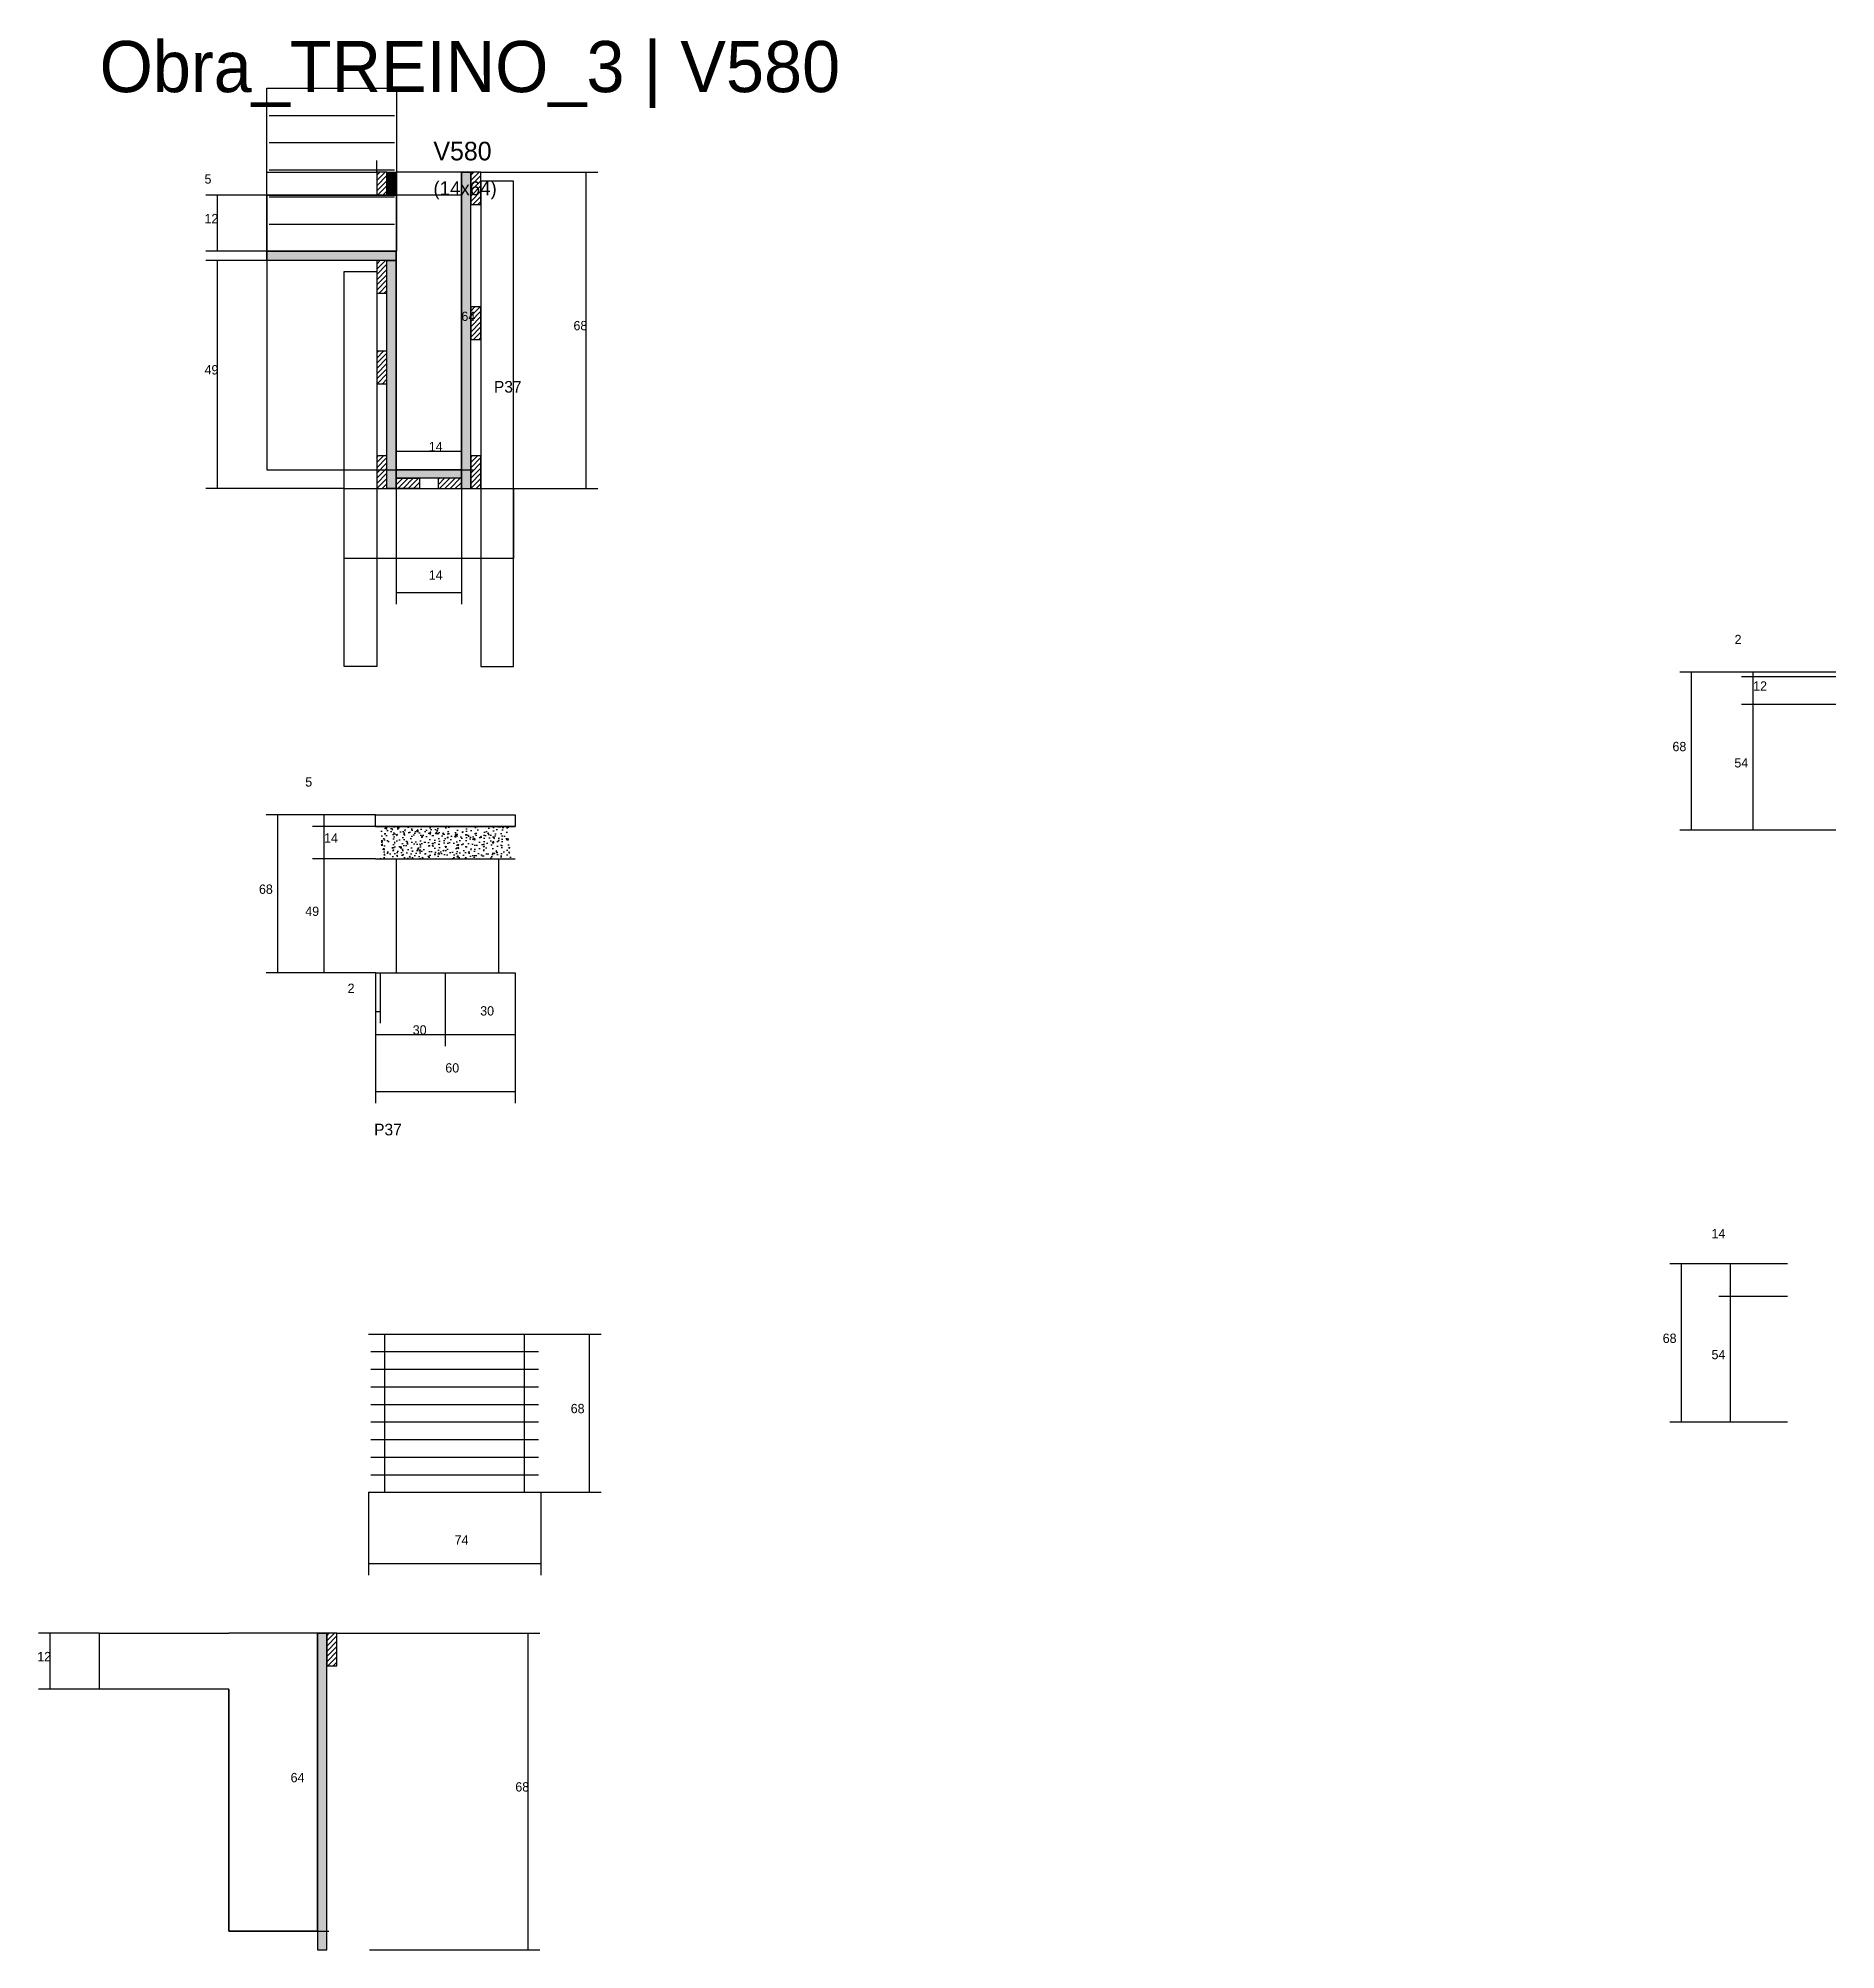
# Model space of a CAD drawing. Header units: metres. Extents: x -132 to 34800, y -36000 to 1848.
# Drawn here: x 23254 to 24026, y -31458 to -30637 of the extents above; entities that cross this region are included whole.
import ezdxf

# ---------------------------------------------------------------- set-up
doc = ezdxf.new("R2010")
doc.units = ezdxf.units.M
for name, color, linetype in [('CONCRETO', 251, 'Continuous'), ('COTA', 4, 'Continuous'), ('Cota Seção (2x)', 4, 'Continuous'), ('Hachura', 253, 'Continuous'), ('LABEL_ID', 3, 'Continuous'), ('Madeira', 126, 'Continuous'), ('NOMENCLATURA', 7, 'Continuous'), ('Painéis', 200, 'Continuous'), ('SARR_2.2x7', 40, 'Continuous'), ('SARR_3.5x7', 81, 'Continuous'), ('Texto Seção', 7, 'Continuous')]:
    doc.layers.add(name, color=color, linetype=linetype)

msp = doc.modelspace()

# ---------------------------------------------------------------- texts
at = {"layer": 'COTA'}
for s, p in [('5', (23325.1, -30699.33)), ('12', (23325.1, -30716.33)), ('68', (23483.7, -30762.33)), ('49', (23325.1, -30781.33)), ('14', (23421.5, -30869.53)), ('2', (23982.8, -30897.23)), ('12', (23990.8, -30917.23)), ('68', (23956.1, -30943.23)), ('54', (23982.7, -30950.23)), ('5', (23368.4, -30958.43)), ('14', (23376.5, -30982.53)), ('68', (23348.5, -31004.53)), ('49', (23368.4, -31014.03)), ('2', (23386.6, -31047.13)), ('30', (23443.6, -31056.83)), ('30', (23414.6, -31065.03)), ('60', (23428.6, -31081.33)), ('14', (23972.9, -31152.53)), ('68', (23951.9, -31197.53)), ('54', (23972.9, -31204.53)), ('68', (23482.5, -31227.73)), ('74', (23432.6, -31284.23)), ('12', (23253.2, -31334.33)), ('68', (23458.7, -31390.33))]:
    msp.add_text(s, height=4, dxfattribs=at).set_placement(p)
at = {"layer": 'Cota Seção (2x)'}
for s, p in [('64', (23435.5, -30758.33)), ('14', (23421.5, -30814.33)), ('64', (23362.1, -31386.33))]:
    msp.add_text(s, height=4, dxfattribs=at).set_placement(p)
at = {"layer": 'LABEL_ID'}
msp.add_text('Obra_TREINO_3 | V580', height=22, dxfattribs=at).set_placement((23280, -30660))
at = {"layer": 'NOMENCLATURA'}
for p in [(23449.5, -30789.13), (23398, -31108.33)]:
    msp.add_text('P37', height=5, dxfattribs=at).set_placement(p)
at = {"layer": 'Texto Seção'}
for s, height, p in [('V580', 8, (23423.5, -30689.33)), ('(14x64)', 6, (23423.5, -30704.33))]:
    msp.add_text(s, height=height, dxfattribs=at).set_placement(p)

# ---------------------------------------------------------------- hatches: boundary and pattern name
at = {"layer": 'COTA'}
h = msp.add_hatch(dxfattribs=at)
h.set_pattern_fill('AR-CONC', scale=0.03)
h.paths.add_polyline_path([(23400.6, -30989.53), (23400.6, -30975.53), (23400.6, -30975.53), (23456.6, -30975.53), (23456.6, -30975.53), (23456.6, -30989.53), (23456.6, -30989.53), (23400.6, -30989.53)])
at = {"layer": 'Hachura'}
h = msp.add_hatch(dxfattribs=at)
h.set_pattern_fill('ANSI31', scale=0.5)
h.paths.add_polyline_path([(23403.5, -30694.33), (23399.1, -30694.33), (23399.1, -30694.33), (23399.1, -30704.33), (23399.1, -30704.33), (23403.5, -30704.33), (23403.5, -30704.33), (23403.5, -30694.33)])
h = msp.add_hatch(color=8, dxfattribs=at)
h.dxf.hatch_style = 1
h.paths.add_polyline_path([(23403.5, -30704.33), (23407.5, -30704.33), (23407.5, -30704.33), (23407.5, -30694.33), (23407.5, -30694.33), (23403.5, -30694.33), (23403.5, -30694.33), (23403.5, -30704.33)])
h = msp.add_hatch(color=8, dxfattribs=at)
h.dxf.hatch_style = 1
h.paths.add_polyline_path([(23439.5, -30694.33), (23435.5, -30694.33), (23435.5, -30694.33), (23435.5, -30830.33), (23435.5, -30830.33), (23439.5, -30830.33), (23439.5, -30830.33), (23439.5, -30694.33)])
h = msp.add_hatch(dxfattribs=at)
h.set_pattern_fill('ANSI31', scale=0.5)
h.paths.add_polyline_path([(23443.9, -30694.33), (23439.5, -30694.33), (23439.5, -30694.33), (23439.5, -30708.33), (23439.5, -30708.33), (23443.9, -30708.33), (23443.9, -30708.33), (23443.9, -30694.33)])
h = msp.add_hatch(color=8, dxfattribs=at)
h.dxf.hatch_style = 1
h.paths.add_polyline_path([(23351.9, -30732.33), (23351.9, -30728.33), (23351.9, -30728.33), (23407.5, -30728.33), (23407.5, -30728.33), (23407.5, -30732.33), (23407.5, -30732.33), (23351.9, -30732.33)])
h = msp.add_hatch(dxfattribs=at)
h.set_pattern_fill('ANSI31', scale=0.5)
h.paths.add_polyline_path([(23403.5, -30732.33), (23399.1, -30732.33), (23399.1, -30732.33), (23399.1, -30746.33), (23399.1, -30746.33), (23403.5, -30746.33), (23403.5, -30746.33), (23403.5, -30732.33)])
h = msp.add_hatch(color=8, dxfattribs=at)
h.dxf.hatch_style = 1
h.paths.add_polyline_path([(23403.5, -30732.33), (23407.5, -30732.33), (23407.5, -30732.33), (23407.5, -30830.33), (23407.5, -30830.33), (23403.5, -30830.33), (23403.5, -30830.33), (23403.5, -30732.33)])
h = msp.add_hatch(dxfattribs=at)
h.set_pattern_fill('ANSI31', scale=0.5)
h.paths.add_polyline_path([(23443.9, -30752.33), (23439.5, -30752.33), (23439.5, -30752.33), (23439.5, -30766.33), (23439.5, -30766.33), (23443.9, -30766.33), (23443.9, -30766.33), (23443.9, -30752.33)])
h = msp.add_hatch(dxfattribs=at)
h.set_pattern_fill('ANSI31', scale=0.5)
h.paths.add_polyline_path([(23403.5, -30771.33), (23399.1, -30771.33), (23399.1, -30771.33), (23399.1, -30785.33), (23399.1, -30785.33), (23403.5, -30785.33), (23403.5, -30785.33), (23403.5, -30771.33)])
h = msp.add_hatch(dxfattribs=at)
h.set_pattern_fill('ANSI31', scale=0.5)
h.paths.add_polyline_path([(23403.5, -30816.33), (23399.1, -30816.33), (23399.1, -30816.33), (23399.1, -30830.33), (23399.1, -30830.33), (23403.5, -30830.33), (23403.5, -30830.33), (23403.5, -30816.33)])
h = msp.add_hatch(color=8, dxfattribs=at)
h.dxf.hatch_style = 1
h.paths.add_polyline_path([(23407.5, -30825.93), (23407.5, -30822.33), (23407.5, -30822.33), (23435.5, -30822.33), (23435.5, -30822.33), (23435.5, -30825.93), (23435.5, -30825.93), (23407.5, -30825.93)])
h = msp.add_hatch(dxfattribs=at)
h.set_pattern_fill('ANSI31', scale=0.5)
h.paths.add_polyline_path([(23443.9, -30816.33), (23439.5, -30816.33), (23439.5, -30816.33), (23439.5, -30830.33), (23439.5, -30830.33), (23443.9, -30830.33), (23443.9, -30830.33), (23443.9, -30816.33)])
h = msp.add_hatch(dxfattribs=at)
h.set_pattern_fill('ANSI31', scale=0.5)
h.paths.add_polyline_path([(23407.5, -30830.33), (23407.5, -30825.93), (23407.5, -30825.93), (23417.5, -30825.93), (23417.5, -30825.93), (23417.5, -30830.33), (23417.5, -30830.33), (23407.5, -30830.33)])
h = msp.add_hatch(dxfattribs=at)
h.set_pattern_fill('ANSI31', scale=0.5)
h.paths.add_polyline_path([(23435.5, -30830.33), (23435.5, -30825.93), (23435.5, -30825.93), (23425.5, -30825.93), (23425.5, -30825.93), (23425.5, -30830.33), (23425.5, -30830.33), (23435.5, -30830.33)])
h = msp.add_hatch(color=8, dxfattribs=at)
h.dxf.hatch_style = 1
h.paths.add_polyline_path([(23377.6, -31322.33), (23373.6, -31322.33), (23373.6, -31322.33), (23373.6, -31458.33), (23373.6, -31458.33), (23377.6, -31458.33), (23377.6, -31458.33), (23377.6, -31322.33)])
h = msp.add_hatch(dxfattribs=at)
h.set_pattern_fill('ANSI31', scale=0.5)
h.paths.add_polyline_path([(23382, -31322.33), (23377.6, -31322.33), (23377.6, -31322.33), (23377.6, -31336.33), (23377.6, -31336.33), (23382, -31336.33), (23382, -31336.33), (23382, -31322.33)])

# ---------------------------------------------------------------- linework, layer by layer
at = {"layer": 'CONCRETO'}
for points in [[(23407.5, -30728.33), (23407.5, -30730.33), (23407.5, -30730.33), (23407.5, -30822.33), (23435.5, -30822.33), (23435.5, -30694.33), (23439.5, -30694.33), (23439.5, -30694.33), (23407.5, -30694.33), (23407.5, -30704.33)], [(23435.5, -30718.33), (23435.5, -30718.33), (23435.5, -30750.33), (23435.5, -30750.33), (23435.5, -30822.33), (23407.5, -30822.33), (23407.5, -30728.33), (23351.9, -30728.33), (23351.9, -30704.33), (23407.5, -30704.33)], [(23373.6, -31346.33), (23373.6, -31346.33), (23373.6, -31378.33), (23373.6, -31378.33), (23373.6, -31450.33), (23335.6, -31450.33), (23335.6, -31346.33), (23280, -31346.33), (23280, -31322.33), (23335.6, -31322.33)], [(23335.6, -31346.33), (23335.6, -31348.33), (23335.6, -31348.33), (23335.6, -31450.33), (23373.6, -31450.33), (23373.6, -31322.33), (23377.6, -31322.33), (23377.6, -31322.33), (23335.6, -31322.33), (23335.6, -31322.33)]]:
    msp.add_lwpolyline(points, dxfattribs=at)
for points in [[(23407.5, -30822.33), (23439.5, -30822.33), (23439.5, -30694.33), (23407.5, -30694.33)], [(23351.9, -30822.33), (23435.5, -30822.33), (23435.5, -30704.33), (23351.9, -30704.33)]]:
    msp.add_lwpolyline(points, close=True, dxfattribs=at)
at = {"layer": 'COTA'}
for p, q in [((23351.9, -30704.33), (23351.9, -30689.33)), ((23399.1, -30694.33), (23399.1, -30689.33)), ((23351.9, -30694.33), (23399.1, -30694.33)), ((23443.9, -30694.33), (23494.2, -30694.33)), ((23489.2, -30830.33), (23489.2, -30694.33)), ((23351.9, -30704.33), (23325.6, -30704.33)), ((23330.6, -30728.33), (23330.6, -30704.33)), ((23351.9, -30728.33), (23325.6, -30728.33)), ((23389.5, -30732.33), (23325.6, -30732.33)), ((23330.6, -30830.33), (23330.6, -30732.33)), ((23385.1, -30830.33), (23325.6, -30830.33)), ((23407.5, -30830.33), (23407.5, -30880.03)), ((23435.5, -30830.33), (23435.5, -30880.03)), ((23457.9, -30830.33), (23494.2, -30830.33)), ((23407.5, -30875.03), (23435.5, -30875.03)), ((24026.3, -30909.23), (23959.3, -30909.23)), ((23964.3, -30977.23), (23964.3, -30909.23)), ((24026.3, -30909.23), (23985.8, -30909.23)), ((24026.3, -30911.23), (23985.8, -30911.23)), ((24026.3, -30911.23), (23985.8, -30911.23)), ((23990.8, -30911.23), (23990.8, -30909.23)), ((23990.8, -30923.23), (23990.8, -30911.23)), ((24026.3, -30923.23), (23985.8, -30923.23)), ((24026.3, -30923.23), (23985.8, -30923.23)), ((23990.8, -30977.23), (23990.8, -30923.23)), ((23398.6, -30970.53), (23351.6, -30970.53)), ((23356.6, -31038.53), (23356.6, -30970.53)), ((23398.6, -30970.53), (23371.5, -30970.53)), ((23376.5, -30975.53), (23376.5, -30970.53)), ((23398.6, -30975.53), (23371.5, -30975.53)), ((23398.6, -30975.53), (23371.5, -30975.53)), ((23376.5, -30989.53), (23376.5, -30975.53)), ((24026.3, -30977.23), (23959.3, -30977.23)), ((24026.3, -30977.23), (23985.8, -30977.23)), ((23398.6, -30989.53), (23371.5, -30989.53)), ((23398.6, -30989.53), (23371.5, -30989.53)), ((23376.5, -31038.53), (23376.5, -30989.53)), ((23398.6, -31038.53), (23351.6, -31038.53)), ((23398.6, -31038.53), (23371.5, -31038.53)), ((23398.6, -31038.53), (23398.6, -31070.03)), ((23398.6, -31038.53), (23398.6, -31094.43)), ((23398.6, -31038.53), (23398.6, -31060.13)), ((23400.6, -31038.53), (23400.6, -31060.13)), ((23428.6, -31038.53), (23428.6, -31070.03)), ((23428.6, -31038.53), (23428.6, -31070.03)), ((23458.6, -31038.53), (23458.6, -31070.03)), ((23458.6, -31038.53), (23458.6, -31094.43)), ((23398.6, -31055.13), (23400.6, -31055.13)), ((23398.6, -31065.03), (23428.6, -31065.03)), ((23428.6, -31065.03), (23458.6, -31065.03)), ((23398.6, -31089.43), (23458.6, -31089.43)), ((24005.5, -31163.53), (23955, -31163.53)), ((23960, -31231.53), (23960, -31163.53)), ((24005.5, -31163.53), (23976, -31163.53)), ((23981, -31177.53), (23981, -31163.53)), ((24005.5, -31177.53), (23976, -31177.53)), ((24005.5, -31177.53), (23976, -31177.53)), ((23981, -31231.53), (23981, -31177.53)), ((23469.6, -31193.73), (23495.6, -31193.73)), ((23490.6, -31261.73), (23490.6, -31193.73)), ((24005.5, -31231.53), (23955, -31231.53)), ((24005.5, -31231.53), (23976, -31231.53)), ((23395.6, -31261.73), (23395.6, -31297.33)), ((23469.6, -31261.73), (23469.6, -31297.33)), ((23469.6, -31261.73), (23495.6, -31261.73)), ((23395.6, -31292.33), (23469.6, -31292.33)), ((23280, -31322.33), (23253.7, -31322.33)), ((23258.7, -31346.33), (23258.7, -31322.33)), ((23382, -31322.33), (23469.2, -31322.33)), ((23464.2, -31458.33), (23464.2, -31322.33)), ((23280, -31346.33), (23253.7, -31346.33)), ((23396, -31458.33), (23469.2, -31458.33))]:
    msp.add_line(p, q, dxfattribs=at)
at = {"layer": 'Cota Seção (2x)'}
for p, q in [((23435.5, -30822.33), (23435.5, -30694.33)), ((23435.5, -30694.33), (23440.5, -30694.33)), ((23407.5, -30830.33), (23407.5, -30809.33)), ((23407.5, -30814.33), (23435.5, -30814.33)), ((23435.5, -30830.33), (23435.5, -30809.33)), ((23435.5, -30822.33), (23440.5, -30822.33)), ((23373.6, -31450.33), (23373.6, -31322.33)), ((23373.6, -31322.33), (23378.6, -31322.33)), ((23373.6, -31450.33), (23378.6, -31450.33))]:
    msp.add_line(p, q, dxfattribs=at)
at = {"layer": 'Madeira'}
for points in [[(23403.5, -30694.33), (23399.1, -30694.33), (23399.1, -30704.33), (23403.5, -30704.33)], [(23443.9, -30694.33), (23439.5, -30694.33), (23439.5, -30708.33), (23443.9, -30708.33)], [(23403.5, -30732.33), (23399.1, -30732.33), (23399.1, -30746.33), (23403.5, -30746.33)], [(23443.9, -30752.33), (23439.5, -30752.33), (23439.5, -30766.33), (23443.9, -30766.33)], [(23403.5, -30771.33), (23399.1, -30771.33), (23399.1, -30785.33), (23403.5, -30785.33)], [(23403.5, -30816.33), (23399.1, -30816.33), (23399.1, -30830.33), (23403.5, -30830.33)], [(23443.9, -30816.33), (23439.5, -30816.33), (23439.5, -30830.33), (23443.9, -30830.33)], [(23407.5, -30830.33), (23407.5, -30825.93), (23417.5, -30825.93), (23417.5, -30830.33)], [(23435.5, -30830.33), (23435.5, -30825.93), (23425.5, -30825.93), (23425.5, -30830.33)], [(23382, -31322.33), (23377.6, -31322.33), (23377.6, -31336.33), (23382, -31336.33)]]:
    msp.add_lwpolyline(points, close=True, dxfattribs=at)
at = {"layer": 'Painéis'}
for p, q in [((23351.9, -30658.33), (23407.8, -30658.33)), ((23351.9, -30728.33), (23351.9, -30658.33)), ((23407.8, -30728.33), (23407.8, -30658.33)), ((23351.9, -30728.33), (23407.5, -30728.33)), ((23351.9, -30732.33), (23351.9, -30728.33)), ((23351.9, -30728.33), (23407.8, -30728.33)), ((23407.5, -30732.33), (23407.5, -30728.33)), ((23407.5, -30830.33), (23407.5, -30732.33)), ((23407.5, -30822.33), (23435.5, -30822.33)), ((23398.6, -30970.53), (23458.6, -30970.53)), ((23398.6, -30975.53), (23458.6, -30975.53)), ((23398.6, -30989.53), (23458.6, -30989.53)), ((23398.6, -31038.53), (23458.6, -31038.53)), ((23395.6, -31193.73), (23469.6, -31193.73)), ((23395.6, -31261.73), (23469.6, -31261.73))]:
    msp.add_line(p, q, dxfattribs=at)
for points in [[(23403.5, -30694.33), (23407.5, -30694.33), (23407.5, -30704.33), (23403.5, -30704.33)], [(23439.5, -30694.33), (23435.5, -30694.33), (23435.5, -30830.33), (23439.5, -30830.33)], [(23351.9, -30732.33), (23351.9, -30728.33), (23407.5, -30728.33), (23407.5, -30732.33)], [(23403.5, -30732.33), (23407.5, -30732.33), (23407.5, -30830.33), (23403.5, -30830.33)], [(23407.5, -30825.93), (23407.5, -30822.33), (23435.5, -30822.33), (23435.5, -30825.93)], [(23398.6, -30970.53), (23458.6, -30970.53), (23458.6, -30975.53), (23398.6, -30975.53)], [(23377.6, -31322.33), (23373.6, -31322.33), (23373.6, -31458.33), (23377.6, -31458.33)]]:
    msp.add_lwpolyline(points, close=True, dxfattribs=at)
at = {"layer": 'SARR_2.2x7'}
for p, q in [((23352.9, -30670), (23406.8, -30670)), ((23352.9, -30681.67), (23406.8, -30681.67)), ((23352.9, -30693.33), (23406.8, -30693.33)), ((23352.9, -30705), (23406.8, -30705)), ((23352.9, -30716.67), (23406.8, -30716.67)), ((23407.6, -31038.53), (23407.6, -30989.53)), ((23451.6, -31038.53), (23451.6, -30989.53)), ((23402.6, -31261.73), (23402.6, -31193.73)), ((23462.6, -31261.73), (23462.6, -31193.73)), ((23396.6, -31201.29), (23468.6, -31201.29)), ((23396.6, -31208.84), (23468.6, -31208.84)), ((23396.6, -31216.4), (23468.6, -31216.4)), ((23396.6, -31223.96), (23468.6, -31223.96)), ((23396.6, -31231.51), (23468.6, -31231.51)), ((23396.6, -31239.07), (23468.6, -31239.07)), ((23396.6, -31246.62), (23468.6, -31246.62)), ((23396.6, -31254.18), (23468.6, -31254.18))]:
    msp.add_line(p, q, dxfattribs=at)
at = {"layer": 'SARR_3.5x7'}
for points in [[(23457.9, -30698.23), (23443.9, -30698.23), (23443.9, -30906.83), (23457.9, -30906.83)], [(23385.1, -30737.13), (23399.1, -30737.13), (23399.1, -30906.83), (23385.1, -30906.83)], [(23385.1, -30830.33), (23457.9, -30830.33), (23457.9, -30860.43), (23385.1, -30860.43)]]:
    msp.add_lwpolyline(points, close=True, dxfattribs=at)

msp.set_redraw_order([(e.dxf.handle, doc.entitydb.next_handle()) for e in msp.query("TEXT MTEXT ATTDEF DIMENSION ARC_DIMENSION")])  # texts and dimensions are drawn at this point

doc.saveas('drawing.dxf')
